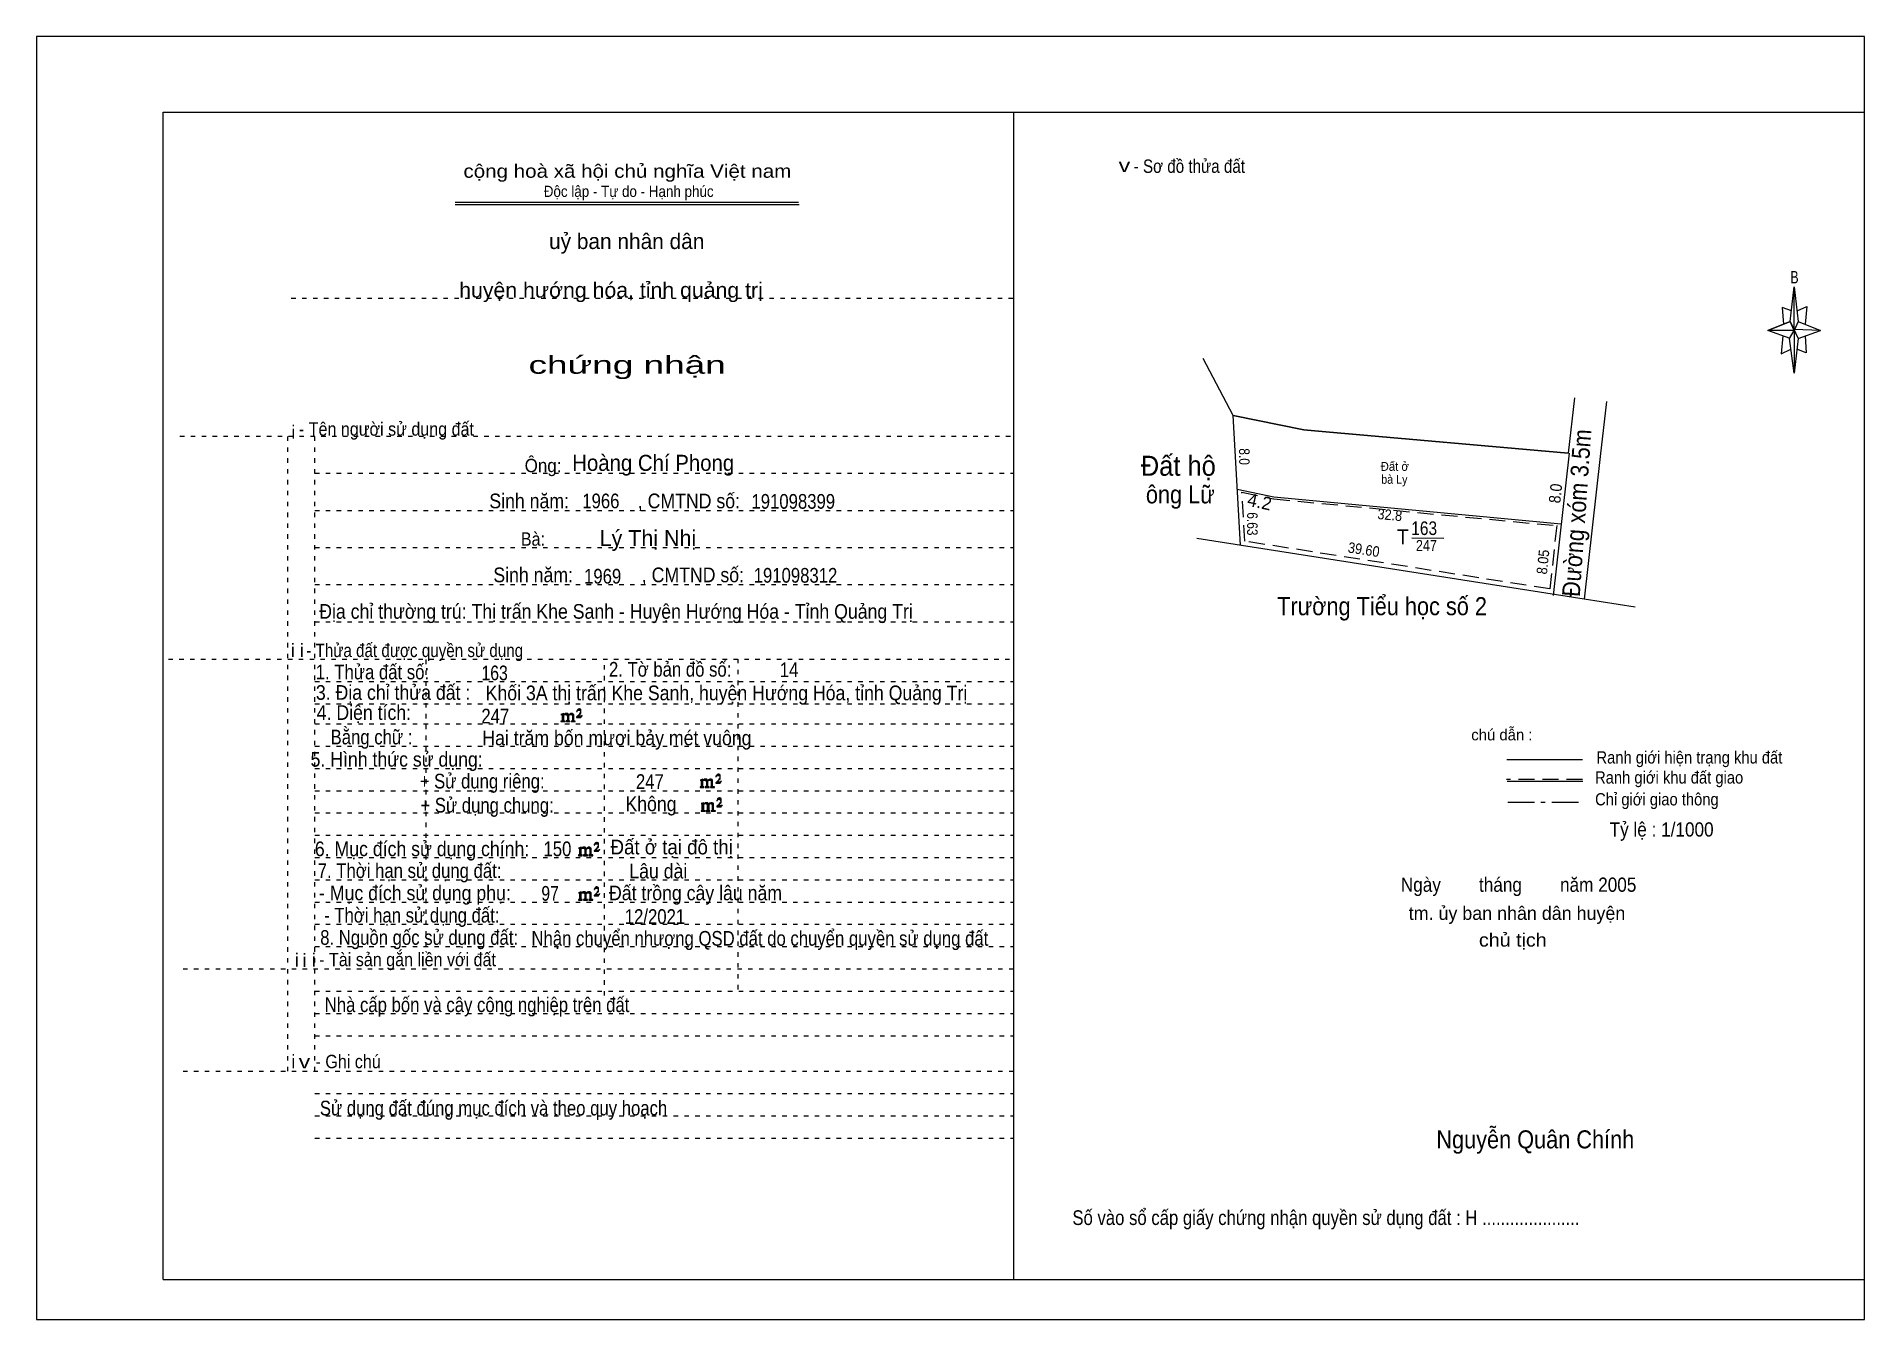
# Model space of a CAD drawing. Header units: centimetres. Extents: x -48 to 90, y -1 to 30.
# Drawn here: x -47.58 to -6.54, y -1.42 to 27.38 of the extents above; entities that cross this region are included whole.
import ezdxf
from ezdxf.enums import TextEntityAlignment as Align

# ---------------------------------------------------------------- set-up
doc = ezdxf.new("R2010")
doc.units = ezdxf.units.CM
doc.header["$LTSCALE"] = 0.12
for name, pattern in [('DOT_DASHED', [7.7, 5, -1.2, 0.3, -1.2]), ('DOTTED', [1.5, 0.3, -1.2]), ('MEDIUM_DASHED', [4.5, 3, -1.5])]:
    doc.linetypes.add(name, pattern=pattern)
for name, color, linetype, lineweight in [('1', 7, 'DOTTED', 13), ('2', 7, 'Continuous', 13), ('50', 7, 'Continuous', 13)]:
    doc.layers.add(name, color=color, linetype=linetype, lineweight=lineweight)

msp = doc.modelspace()

# ---------------------------------------------------------------- texts
at = {"layer": '1'}
for s, height, width, p in [('- Sơ đồ thửa đất ', 0.3, 0.85, (-21.65, 24.32)), ('cộng hoà xã hội chủ nghĩa Việt nam', 0.3, 1.15, (-34.315, 24.21)), ('v', 0.3, 1.3, (-23.155, 24.34)), ('Độc lập - Tự do - Hạnh phúc', 0.25, 0.9, (-34.285, 23.78)), ('chứng nhận', 0.4, 1.55, (-34.32, 19.81)), ('- Tên người sử dụng đất', 0.3, 0.9, (-39.725, 18.42)), ('- Thửa đất được quyền sử dụng', 0.3, 0.85, (-39.09, 13.45)), ('- Tài sản gắn liền với đất ', 0.3, 0.9, (-39.2, 6.51)), ('- Ghi chú', 0.3, 0.9, (-40.585, 4.22)), ('v', 0.3, 1.3, (-41.565, 4.22))]:
    msp.add_text(s, height=height, dxfattribs=dict(at, width=width)).set_placement(p, align=Align.CENTER)
for s, height, p in [('uỷ ban nhân dân', 0.35, (-34.33, 22.61)), ('i', 0.3, (-41.815, 18.35)), ('i', 0.3, (-41.825, 13.45)), ('i', 0.3, (-41.625, 13.45)), ('i', 0.3, (-41.735, 6.5)), ('i', 0.3, (-41.565, 6.49)), ('i', 0.3, (-41.355, 6.5)), ('i', 0.3, (-41.815, 4.22))]:
    msp.add_text(s, height=height, dxfattribs=at).set_placement(p, align=Align.CENTER)
at = {"layer": '2'}
for s, height, rotation, width, p in [('Đường xóm 3.5m', 0.4, 86, 0.9, (-12.801, 16.671)), ('8.0', 0.2362, 270, 0.85, (-20.58, 17.95)), ('8.0', 0.2621, 84, 0.9, (-13.347, 17.111)), ('6.63', 0.2362, 270, 0.85, (-20.4, 16.44)), ('32.8', 0.2362, 354.762, 0.9, (-17.206, 16.525)), ('39.60', 0.2361, 351.315, 0.9, (-17.798, 15.746)), ('8.05', 0.2359, 84, 0.9, (-13.641, 15.573))]:
    msp.add_text(s, height=height, rotation=rotation, dxfattribs=dict(at, width=width)).set_placement(p, align=Align.CENTER)
for s, height, width, p in [('Đất hộ', 0.45, 0.95, (-21.945, 17.52)), ('Đất ở', 0.2, 0.95, (-17.085, 17.63)), ('ông Lữ', 0.405, 0.9, (-21.9, 16.9)), ('bà Ly', 0.2, 0.9, (-17.095, 17.34)), ('163', 0.3059, 0.85, (-16.425, 16.19)), ('247', 0.2479, 0.85, (-16.375, 15.83)), ('Trường Tiểu học số 2', 0.405, 0.9, (-17.37, 14.39)), ('Nguyễn Quân Chính', 0.4049, 0.9, (-13.93, 2.42))]:
    msp.add_text(s, height=height, dxfattribs=dict(at, width=width)).set_placement(p, align=Align.CENTER)
msp.add_text('4.2', height=0.2916, rotation=348, dxfattribs=at).set_placement((-20.15, 16.795), align=Align.CENTER)
at = {"layer": '2', "width": 0.95}
msp.add_text('T', height=0.34, dxfattribs=at).set_placement((-16.77, 15.98), align=Align.RIGHT)
at = {"layer": '50'}
for s, height, width, p in [('  huyện hướng hóa, tỉnh quảng trị', 0.34, 1.05, (-34.815, 21.52)), ('B', 0.276, 0.75, (-8.11, 21.84)), ('Ông: ', 0.3, 0.95, (-36.155, 17.6)), ('Hoàng Chí Phong', 0.36, 0.95, (-33.735, 17.63)), ('Sinh năm:              , CMTND số: ', 0.33, 0.9, (-34.545, 16.79)), ('1966', 0.33, 0.85, (-34.91, 16.79)), ('191098399', 0.33, 0.85, (-30.59, 16.78)), ('Bà: ', 0.3, 0.9, (-36.385, 15.95)), ('Sinh năm:              , CMTND số: ', 0.33, 0.9, (-34.455, 15.13)), ('1969', 0.33, 0.85, (-34.87, 15.1)), ('191098312', 0.33, 0.85, (-30.54, 15.12)), ('Địa chỉ thường trú: Thị trấn Khe Sanh - Huyện Hướng Hóa - Tỉnh Quảng Trị', 0.33, 0.9, (-34.57, 14.31)), ('1. Thửa đất số:  ', 0.33, 0.85, (-39.935, 12.95)), ('163', 0.33, 0.8, (-37.295, 12.93)), ('2. Tờ bản đồ số:  ', 0.33, 0.85, (-33.25, 13.01)), ('14', 0.33, 0.85, (-30.685, 13)), ('3. Địa chỉ thửa đất : ', 0.33, 0.9, (-39.52, 12.49)), ('Khối 3A thị trấn Khe Sanh, huyện Hướng Hóa, tỉnh Quảng Trị', 0.33, 0.9, (-32.09, 12.48)), ('4. Diện tích: ', 0.33, 0.9, (-40.175, 12.04)), ('Bằng chữ :', 0.33, 0.85, (-40.06, 11.49)), ('247', 0.33, 0.85, (-37.28, 11.96)), ('Hai trăm bốn mươi bảy mét vuông', 0.33, 0.9, (-34.55, 11.47)), ('5. Hình thức sử dụng:', 0.33, 0.9, (-39.495, 10.99)), ('Ranh giới hiện trạng khu đất', 0.275, 0.9, (-10.47, 11.06)), ('+ Sử dụng riêng:', 0.33, 0.85, (-37.575, 10.5)), ('247', 0.33, 0.85, (-33.81, 10.49)), ('Ranh giới khu đất giao', 0.275, 0.9, (-10.925, 10.61)), ('+ Sử dụng chung:', 0.33, 0.85, (-37.465, 9.96)), ('Không', 0.33, 0.9, (-33.785, 9.99)), ('Chỉ giới giao thông', 0.275, 0.9, (-11.2, 10.12)), ('6. Mục đích sử dụng chính:', 0.33, 0.9, (-38.925, 8.98)), ('150', 0.33, 0.85, (-35.885, 8.98)), ('Đất ở tại đô thị', 0.33, 0.95, (-33.32, 9.02)), ('7. Thời hạn sử dụng đất:', 0.33, 0.85, (-39.205, 8.49)), ('Lâu dài', 0.33, 0.9, (-33.62, 8.48)), ('- Mục đích sử dụng phụ:', 0.33, 0.9, (-39.085, 7.99)), ('97', 0.33, 0.8, (-36.05, 7.98)), ('Đất trồng cây lâu năm', 0.33, 0.9, (-32.785, 7.99)), ('Ngày        tháng        năm 2005', 0.32, 0.9, (-14.305, 8.18)), ('- Thời hạn sử dụng đất:', 0.33, 0.85, (-39.155, 7.49)), ('12/2021', 0.33, 0.85, (-33.695, 7.46)), ('8. Nguồn gốc sử dụng đất:', 0.33, 0.85, (-38.99, 6.99)), ('Nhận chuyển nhượng QSD đất do chuyển quyền sử dụng đất', 0.33, 0.85, (-31.34, 6.97)), ('chủ tịch', 0.3, 1.1, (-14.435, 6.95)), ('Nhà cấp bốn và cây công nghiệp trên đất', 0.33, 0.85, (-37.69, 5.48)), ('Sử dụng đất đúng mục đích và theo quy hoạch', 0.33, 0.85, (-37.32, 3.16)), ('Số vào sổ cấp giấy chứng nhận quyền sử dụng đất : H .....................                   ', 0.33, 0.85, (-17.64, 0.7))]:
    msp.add_text(s, height=height, dxfattribs=dict(at, width=width)).set_placement(p, align=Align.CENTER)
for s, height, p in [(' Lý Thị Nhị', 0.36, (-33.92, 15.94)), ('chú dẫn :', 0.25, (-14.68, 11.58)), ('tm. ủy ban nhân dân huyện ', 0.3, (-14.285, 7.55))]:
    msp.add_text(s, height=height, dxfattribs=at).set_placement(p, align=Align.CENTER)
at = {"layer": '50', "width": 0.9}
msp.add_text('Tỷ lệ : 1/1000', height=0.32, dxfattribs=at).set_placement((-12.26, 9.42))

# ---------------------------------------------------------------- hatches: boundary and pattern name
at = {"layer": '50'}
for points in [[(-35.78, 12.03), (-35.78, 12.02), (-35.78, 12.01), (-35.8, 12.01), (-35.81, 12.01), (-35.81, 12), (-35.72, 12), (-35.72, 12.01), (-35.73, 12.01), (-35.74, 12.01), (-35.74, 12.02), (-35.74, 12.03), (-35.74, 12.14), (-35.74, 12.15), (-35.73, 12.16), (-35.71, 12.16), (-35.7, 12.16), (-35.69, 12.16), (-35.68, 12.15), (-35.66, 12.12), (-35.66, 12.03), (-35.68, 12.02), (-35.68, 12.01), (-35.69, 12.01), (-35.7, 12.01), (-35.7, 12), (-35.61, 12), (-35.61, 12.01), (-35.62, 12.01), (-35.63, 12.01), (-35.63, 12.02), (-35.63, 12.03), (-35.63, 12.14), (-35.61, 12.16), (-35.6, 12.16), (-35.59, 12.16), (-35.56, 12.16), (-35.56, 12.15), (-35.55, 12.14), (-35.55, 12.12), (-35.55, 12.03), (-35.55, 12.02), (-35.56, 12.01), (-35.56, 12.01), (-35.58, 12.01), (-35.58, 12), (-35.49, 12), (-35.49, 12.01), (-35.5, 12.01), (-35.51, 12.01), (-35.52, 12.02), (-35.52, 12.03), (-35.52, 12.1), (-35.52, 12.15), (-35.52, 12.16), (-35.53, 12.17), (-35.55, 12.18), (-35.58, 12.18), (-35.59, 12.18), (-35.61, 12.17), (-35.64, 12.15), (-35.64, 12.16), (-35.65, 12.18), (-35.66, 12.18), (-35.68, 12.18), (-35.7, 12.18), (-35.71, 12.18), (-35.73, 12.16), (-35.74, 12.16), (-35.74, 12.15), (-35.74, 12.15), (-35.74, 12.16), (-35.74, 12.18), (-35.81, 12.16), (-35.81, 12.16), (-35.8, 12.16), (-35.78, 12.15), (-35.78, 12.14), (-35.78, 12.13)], [(-35.36, 12.09), (-35.33, 12.14), (-35.33, 12.14), (-35.34, 12.12), (-35.36, 12.12), (-35.37, 12.12), (-35.42, 12.12), (-35.39, 12.16), (-35.38, 12.17), (-35.36, 12.18), (-35.36, 12.2), (-35.36, 12.22), (-35.36, 12.24), (-35.36, 12.25), (-35.36, 12.27), (-35.37, 12.28), (-35.38, 12.28), (-35.39, 12.29), (-35.4, 12.29), (-35.42, 12.28), (-35.42, 12.28), (-35.43, 12.27), (-35.44, 12.25), (-35.46, 12.23), (-35.44, 12.23), (-35.44, 12.25), (-35.43, 12.25), (-35.42, 12.26), (-35.4, 12.26), (-35.39, 12.26), (-35.38, 12.25), (-35.37, 12.25), (-35.37, 12.22), (-35.37, 12.2), (-35.39, 12.18), (-35.39, 12.16), (-35.4, 12.15), (-35.46, 12.1), (-35.46, 12.09)], [(-32.66, 10.56), (-32.66, 10.55), (-32.66, 10.54), (-32.67, 10.54), (-32.68, 10.54), (-32.68, 10.52), (-32.6, 10.52), (-32.6, 10.54), (-32.61, 10.54), (-32.62, 10.54), (-32.62, 10.55), (-32.62, 10.56), (-32.62, 10.67), (-32.62, 10.68), (-32.61, 10.69), (-32.58, 10.69), (-32.57, 10.69), (-32.56, 10.69), (-32.55, 10.68), (-32.54, 10.64), (-32.54, 10.56), (-32.55, 10.55), (-32.55, 10.54), (-32.56, 10.54), (-32.57, 10.54), (-32.57, 10.52), (-32.48, 10.52), (-32.48, 10.54), (-32.5, 10.54), (-32.51, 10.54), (-32.51, 10.55), (-32.51, 10.56), (-32.51, 10.67), (-32.48, 10.69), (-32.47, 10.69), (-32.46, 10.69), (-32.44, 10.69), (-32.44, 10.68), (-32.43, 10.67), (-32.43, 10.64), (-32.43, 10.56), (-32.43, 10.55), (-32.44, 10.54), (-32.44, 10.54), (-32.45, 10.54), (-32.45, 10.52), (-32.36, 10.52), (-32.36, 10.54), (-32.38, 10.54), (-32.39, 10.54), (-32.4, 10.55), (-32.4, 10.56), (-32.4, 10.63), (-32.4, 10.68), (-32.4, 10.69), (-32.41, 10.7), (-32.43, 10.71), (-32.45, 10.71), (-32.46, 10.71), (-32.48, 10.7), (-32.52, 10.68), (-32.52, 10.69), (-32.53, 10.71), (-32.54, 10.71), (-32.55, 10.71), (-32.57, 10.71), (-32.58, 10.71), (-32.61, 10.69), (-32.62, 10.69), (-32.62, 10.68), (-32.62, 10.68), (-32.62, 10.69), (-32.62, 10.71), (-32.68, 10.69), (-32.68, 10.69), (-32.67, 10.69), (-32.66, 10.68), (-32.66, 10.67), (-32.66, 10.66)], [(-32.23, 10.62), (-32.21, 10.67), (-32.21, 10.67), (-32.22, 10.64), (-32.23, 10.64), (-32.24, 10.64), (-32.3, 10.64), (-32.26, 10.69), (-32.25, 10.7), (-32.23, 10.71), (-32.23, 10.73), (-32.23, 10.74), (-32.23, 10.77), (-32.23, 10.78), (-32.23, 10.8), (-32.24, 10.81), (-32.25, 10.81), (-32.26, 10.82), (-32.28, 10.82), (-32.3, 10.81), (-32.3, 10.81), (-32.31, 10.8), (-32.32, 10.78), (-32.33, 10.76), (-32.32, 10.76), (-32.32, 10.78), (-32.31, 10.78), (-32.3, 10.79), (-32.28, 10.79), (-32.26, 10.79), (-32.25, 10.78), (-32.24, 10.78), (-32.24, 10.74), (-32.24, 10.73), (-32.26, 10.71), (-32.26, 10.69), (-32.28, 10.68), (-32.33, 10.63), (-32.33, 10.62)], [(-32.21, 10.09), (-32.19, 10.13), (-32.19, 10.13), (-32.2, 10.11), (-32.21, 10.11), (-32.22, 10.11), (-32.28, 10.11), (-32.24, 10.16), (-32.23, 10.17), (-32.21, 10.18), (-32.21, 10.2), (-32.21, 10.21), (-32.21, 10.23), (-32.21, 10.24), (-32.21, 10.27), (-32.22, 10.28), (-32.23, 10.28), (-32.24, 10.29), (-32.25, 10.29), (-32.28, 10.28), (-32.28, 10.28), (-32.29, 10.27), (-32.3, 10.24), (-32.31, 10.22), (-32.3, 10.22), (-32.3, 10.24), (-32.29, 10.24), (-32.28, 10.26), (-32.25, 10.26), (-32.24, 10.26), (-32.23, 10.24), (-32.22, 10.24), (-32.22, 10.21), (-32.22, 10.2), (-32.24, 10.18), (-32.24, 10.16), (-32.25, 10.14), (-32.31, 10.1), (-32.31, 10.09)], [(-32.64, 10.02), (-32.64, 10.01), (-32.64, 10), (-32.65, 10), (-32.66, 10), (-32.66, 9.99), (-32.57, 9.99), (-32.57, 10), (-32.58, 10), (-32.6, 10), (-32.6, 10.01), (-32.6, 10.02), (-32.6, 10.13), (-32.6, 10.14), (-32.58, 10.16), (-32.56, 10.16), (-32.55, 10.16), (-32.54, 10.16), (-32.53, 10.14), (-32.52, 10.11), (-32.52, 10.02), (-32.53, 10.01), (-32.53, 10), (-32.54, 10), (-32.55, 10), (-32.55, 9.99), (-32.46, 9.99), (-32.46, 10), (-32.47, 10), (-32.48, 10), (-32.48, 10.01), (-32.48, 10.02), (-32.48, 10.13), (-32.46, 10.16), (-32.45, 10.16), (-32.44, 10.16), (-32.42, 10.16), (-32.42, 10.14), (-32.41, 10.13), (-32.41, 10.11), (-32.41, 10.02), (-32.41, 10.01), (-32.42, 10), (-32.42, 10), (-32.43, 10), (-32.43, 9.99), (-32.34, 9.99), (-32.34, 10), (-32.35, 10), (-32.36, 10), (-32.38, 10.01), (-32.38, 10.02), (-32.38, 10.1), (-32.38, 10.14), (-32.38, 10.16), (-32.39, 10.17), (-32.41, 10.18), (-32.43, 10.18), (-32.44, 10.18), (-32.46, 10.17), (-32.5, 10.14), (-32.5, 10.16), (-32.51, 10.18), (-32.52, 10.18), (-32.53, 10.18), (-32.55, 10.18), (-32.56, 10.18), (-32.58, 10.16), (-32.6, 10.16), (-32.6, 10.14), (-32.6, 10.14), (-32.6, 10.16), (-32.6, 10.18), (-32.66, 10.16), (-32.66, 10.16), (-32.65, 10.16), (-32.64, 10.14), (-32.64, 10.13), (-32.64, 10.12)], [(-35.39, 9.03), (-35.39, 9.02), (-35.39, 9.01), (-35.4, 9.01), (-35.41, 9.01), (-35.41, 8.99), (-35.33, 8.99), (-35.33, 9.01), (-35.34, 9.01), (-35.35, 9.01), (-35.35, 9.02), (-35.35, 9.03), (-35.35, 9.14), (-35.35, 9.15), (-35.34, 9.16), (-35.31, 9.16), (-35.3, 9.16), (-35.29, 9.16), (-35.28, 9.15), (-35.27, 9.11), (-35.27, 9.03), (-35.28, 9.02), (-35.28, 9.01), (-35.29, 9.01), (-35.3, 9.01), (-35.3, 8.99), (-35.21, 8.99), (-35.21, 9.01), (-35.23, 9.01), (-35.24, 9.01), (-35.24, 9.02), (-35.24, 9.03), (-35.24, 9.14), (-35.21, 9.16), (-35.2, 9.16), (-35.19, 9.16), (-35.17, 9.16), (-35.17, 9.15), (-35.16, 9.14), (-35.16, 9.11), (-35.16, 9.03), (-35.16, 9.02), (-35.17, 9.01), (-35.17, 9.01), (-35.18, 9.01), (-35.18, 8.99), (-35.09, 8.99), (-35.09, 9.01), (-35.11, 9.01), (-35.12, 9.01), (-35.13, 9.02), (-35.13, 9.03), (-35.13, 9.1), (-35.13, 9.15), (-35.13, 9.16), (-35.14, 9.17), (-35.16, 9.18), (-35.18, 9.18), (-35.19, 9.18), (-35.21, 9.17), (-35.25, 9.15), (-35.25, 9.16), (-35.26, 9.18), (-35.27, 9.18), (-35.28, 9.18), (-35.3, 9.18), (-35.31, 9.18), (-35.34, 9.16), (-35.35, 9.16), (-35.35, 9.15), (-35.35, 9.15), (-35.35, 9.16), (-35.35, 9.18), (-35.41, 9.16), (-35.41, 9.16), (-35.4, 9.16), (-35.39, 9.15), (-35.39, 9.14), (-35.39, 9.13)], [(-34.96, 9.09), (-34.94, 9.14), (-34.94, 9.14), (-34.95, 9.11), (-34.96, 9.11), (-34.97, 9.11), (-35.03, 9.11), (-34.99, 9.16), (-34.98, 9.17), (-34.96, 9.18), (-34.96, 9.2), (-34.96, 9.21), (-34.96, 9.24), (-34.96, 9.25), (-34.96, 9.27), (-34.97, 9.28), (-34.98, 9.28), (-34.99, 9.29), (-35.01, 9.29), (-35.03, 9.28), (-35.03, 9.28), (-35.04, 9.27), (-35.05, 9.25), (-35.06, 9.23), (-35.05, 9.23), (-35.05, 9.25), (-35.04, 9.25), (-35.03, 9.26), (-35.01, 9.26), (-34.99, 9.26), (-34.98, 9.25), (-34.97, 9.25), (-34.97, 9.21), (-34.97, 9.2), (-34.99, 9.18), (-34.99, 9.16), (-35.01, 9.15), (-35.06, 9.1), (-35.06, 9.09)], [(-34.96, 8.09), (-34.94, 8.14), (-34.94, 8.14), (-34.95, 8.11), (-34.96, 8.11), (-34.97, 8.11), (-35.03, 8.11), (-34.99, 8.16), (-34.98, 8.17), (-34.96, 8.18), (-34.96, 8.2), (-34.96, 8.21), (-34.96, 8.24), (-34.96, 8.25), (-34.96, 8.27), (-34.97, 8.28), (-34.98, 8.28), (-34.99, 8.29), (-35.01, 8.29), (-35.03, 8.28), (-35.03, 8.28), (-35.04, 8.27), (-35.05, 8.25), (-35.06, 8.23), (-35.05, 8.23), (-35.05, 8.25), (-35.04, 8.25), (-35.03, 8.26), (-35.01, 8.26), (-34.99, 8.26), (-34.98, 8.25), (-34.97, 8.25), (-34.97, 8.21), (-34.97, 8.2), (-34.99, 8.18), (-34.99, 8.16), (-35.01, 8.15), (-35.06, 8.1), (-35.06, 8.09)], [(-35.39, 8.03), (-35.39, 8.02), (-35.39, 8.01), (-35.4, 8.01), (-35.41, 8.01), (-35.41, 7.99), (-35.33, 7.99), (-35.33, 8.01), (-35.34, 8.01), (-35.35, 8.01), (-35.35, 8.02), (-35.35, 8.03), (-35.35, 8.14), (-35.35, 8.15), (-35.34, 8.16), (-35.31, 8.16), (-35.3, 8.16), (-35.29, 8.16), (-35.28, 8.15), (-35.27, 8.11), (-35.27, 8.03), (-35.28, 8.02), (-35.28, 8.01), (-35.29, 8.01), (-35.3, 8.01), (-35.3, 7.99), (-35.21, 7.99), (-35.21, 8.01), (-35.23, 8.01), (-35.24, 8.01), (-35.24, 8.02), (-35.24, 8.03), (-35.24, 8.14), (-35.21, 8.16), (-35.2, 8.16), (-35.19, 8.16), (-35.17, 8.16), (-35.17, 8.15), (-35.16, 8.14), (-35.16, 8.11), (-35.16, 8.03), (-35.16, 8.02), (-35.17, 8.01), (-35.17, 8.01), (-35.18, 8.01), (-35.18, 7.99), (-35.09, 7.99), (-35.09, 8.01), (-35.11, 8.01), (-35.12, 8.01), (-35.13, 8.02), (-35.13, 8.03), (-35.13, 8.1), (-35.13, 8.15), (-35.13, 8.16), (-35.14, 8.17), (-35.16, 8.18), (-35.18, 8.18), (-35.19, 8.18), (-35.21, 8.17), (-35.25, 8.15), (-35.25, 8.16), (-35.26, 8.18), (-35.27, 8.18), (-35.28, 8.18), (-35.3, 8.18), (-35.31, 8.18), (-35.34, 8.16), (-35.35, 8.16), (-35.35, 8.15), (-35.35, 8.15), (-35.35, 8.16), (-35.35, 8.18), (-35.41, 8.16), (-35.41, 8.16), (-35.4, 8.16), (-35.39, 8.15), (-35.39, 8.14), (-35.39, 8.13)]]:
    msp.add_hatch(color=256, dxfattribs=at).paths.add_polyline_path(points)

# ---------------------------------------------------------------- linework, layer by layer
at = {"layer": '1', "linetype": 'Continuous'}
for p, q in [((-44.74, -0.52), (-44.74, 25.68)), ((-44.74, 25.68), (-6.54, 25.68)), ((-25.64, -0.52), (-25.64, 25.68)), ((-6.54, -0.52), (-6.54, 25.68)), ((-38.18, 23.66), (-30.47, 23.66)), ((-38.18, 23.61), (-30.46, 23.61)), ((-44.74, -0.52), (-6.54, -0.52))]:
    msp.add_line(p, q, dxfattribs=at)
at = {"layer": '1'}
for p, q in [((-41.86, 21.51), (-25.64, 21.51)), ((-44.36, 18.41), (-25.64, 18.41)), ((-41.94, 4.15), (-41.94, 18.41)), ((-41.33, 4.15), (-41.33, 18.41)), ((-41.33, 17.58), (-25.64, 17.58)), ((-41.33, 16.74), (-25.64, 16.74)), ((-41.33, 15.91), (-25.64, 15.91)), ((-41.33, 15.08), (-25.64, 15.08)), ((-41.33, 14.24), (-25.64, 14.24)), ((-44.62, 13.4), (-25.64, 13.4)), ((-38.83, 6.95), (-38.83, 13.4)), ((-34.83, 5.85), (-34.83, 13.4)), ((-31.83, 5.99), (-31.83, 13.4)), ((-41.33, 12.9), (-25.64, 12.9)), ((-41.33, 12.4), (-25.64, 12.4)), ((-41.33, 11.95), (-25.64, 11.95)), ((-41.33, 11.45), (-25.64, 11.45)), ((-41.33, 10.95), (-25.64, 10.95)), ((-41.33, 10.45), (-25.64, 10.45)), ((-41.33, 9.95), (-25.64, 9.95)), ((-41.33, 9.45), (-25.64, 9.45)), ((-41.33, 8.95), (-25.64, 8.95)), ((-41.33, 8.45), (-25.64, 8.45)), ((-41.33, 7.95), (-25.64, 7.95)), ((-41.33, 7.45), (-25.64, 7.45)), ((-41.33, 6.95), (-25.64, 6.95)), ((-44.29, 6.45), (-25.64, 6.45)), ((-41.33, 5.95), (-25.64, 5.95)), ((-41.33, 5.45), (-25.64, 5.45)), ((-41.33, 4.95), (-25.64, 4.95)), ((-44.29, 4.15), (-25.64, 4.15)), ((-41.33, 3.65), (-25.64, 3.65)), ((-41.33, 3.15), (-25.64, 3.15)), ((-41.33, 2.65), (-25.64, 2.65))]:
    msp.add_line(p, q, dxfattribs=at)
at = {"layer": '1', "linetype": 'Continuous'}
msp.add_lwpolyline([(-47.58, -1.42), (-6.54, -1.42), (-6.54, 27.38), (-47.58, 27.38)], close=True, dxfattribs=at)
at = {"layer": '2'}
for p, q in [((-20.71, 18.87), (-21.39, 20.15)), ((-13.05, 19.27), (-13.19, 18.03)), ((-12.33, 19.19), (-12.47, 17.95)), ((-20.55, 15.96), (-20.71, 18.87)), ((-13.17, 18.03), (-13.53, 14.83)), ((-12.47, 17.95), (-12.83, 14.75)), ((-12.47, 17.95), (-12.83, 14.75)), ((-12.83, 14.75), (-21.53, 16.11)), ((-16.7, 16.13), (-15.98, 16.12)), ((-11.69, 14.57), (-12.83, 14.75))]:
    msp.add_line(p, q, dxfattribs=at)
at = {"layer": '2', "linetype": 'MEDIUM_DASHED'}
for p, q in [((-20.45, 16.05), (-20.52, 17.15)), ((-20.52, 17.15), (-19.81, 17)), ((-19.8, 17), (-13.45, 16.4)), ((-13.6, 14.98), (-20.45, 16.05)), ((-13.45, 16.4), (-13.6, 14.98))]:
    msp.add_line(p, q, dxfattribs=at)
at = {"layer": '2'}
msp.add_lwpolyline([(-13.19, 18.03), (-18.63, 18.51), (-19.13, 18.55), (-20.71, 18.87), (-19.13, 18.55), (-18.63, 18.51)], close=True, dxfattribs=at)
msp.add_lwpolyline([(-20.62, 17.22), (-19.8, 17.05), (-13.35, 16.44)], dxfattribs=at)
at = {"layer": '50', "lineweight": 25}
for p, q in [((-8.21, 20.98), (-8.12, 21.76)), ((-8.03, 20.98), (-7.53, 20.78)), ((-8.21, 20.6), (-8.71, 20.78)), ((-8.03, 20.6), (-8.12, 19.82)), ((-7.87, 20.66), (-7.85, 20.28)), ((-7.85, 20.28), (-8.06, 20.36))]:
    msp.add_line(p, q, dxfattribs=at)
at = {"layer": '50'}
for p, q in [((-12.87, 11.14), (-14.57, 11.14)), ((-12.86, 10.66), (-14.56, 10.66))]:
    msp.add_line(p, q, dxfattribs=at)
at = {"layer": '50', "linetype": 'MEDIUM_DASHED'}
msp.add_line((-12.87, 10.7), (-14.58, 10.7), dxfattribs=at)
at = {"layer": '50', "linetype": 'DOT_DASHED'}
msp.add_line((-14.55, 10.19), (-12.84, 10.19), dxfattribs=at)
at = {"layer": '50', "lineweight": 25}
for points in [[(-8.12, 21.76), (-8.03, 20.98), (-8.12, 20.78)], [(-8.12, 20.78), (-8.71, 20.78), (-8.21, 20.98), (-8.03, 20.6), (-7.53, 20.78), (-8.12, 20.8)], [(-8.12, 20.78), (-8.12, 19.82), (-8.22, 20.6)]]:
    msp.add_lwpolyline(points, close=True, dxfattribs=at)
for points in [[(-8.12, 20.78), (-8.21, 20.98), (-8.71, 20.78)], [(-8.18, 21.22), (-8.39, 21.3), (-8.36, 20.92)], [(-8.05, 21.22), (-7.83, 21.32), (-7.87, 20.92)], [(-8.37, 20.66), (-8.41, 20.26), (-8.19, 20.36)], [(-8.12, 20.78), (-8.03, 20.6), (-7.53, 20.78)]]:
    msp.add_lwpolyline(points, dxfattribs=at)
at = {"layer": '50'}
for points in [[(-35.78, 12.03), (-35.78, 12.02), (-35.78, 12.01), (-35.8, 12.01), (-35.81, 12.01), (-35.81, 12), (-35.72, 12), (-35.72, 12.01), (-35.73, 12.01), (-35.74, 12.01), (-35.74, 12.02), (-35.74, 12.03), (-35.74, 12.14), (-35.74, 12.15), (-35.73, 12.16), (-35.71, 12.16), (-35.7, 12.16), (-35.69, 12.16), (-35.68, 12.15), (-35.66, 12.12), (-35.66, 12.03), (-35.68, 12.02), (-35.68, 12.01), (-35.69, 12.01), (-35.7, 12.01), (-35.7, 12), (-35.61, 12), (-35.61, 12.01), (-35.62, 12.01), (-35.63, 12.01), (-35.63, 12.02), (-35.63, 12.03), (-35.63, 12.14), (-35.61, 12.16), (-35.6, 12.16), (-35.59, 12.16), (-35.56, 12.16), (-35.56, 12.15), (-35.55, 12.14), (-35.55, 12.12), (-35.55, 12.03), (-35.55, 12.02), (-35.56, 12.01), (-35.56, 12.01), (-35.58, 12.01), (-35.58, 12), (-35.49, 12), (-35.49, 12.01), (-35.5, 12.01), (-35.51, 12.01), (-35.52, 12.02), (-35.52, 12.03), (-35.52, 12.1), (-35.52, 12.15), (-35.52, 12.16), (-35.53, 12.17), (-35.55, 12.18), (-35.58, 12.18), (-35.59, 12.18), (-35.61, 12.17), (-35.64, 12.15), (-35.64, 12.16), (-35.65, 12.18), (-35.66, 12.18), (-35.68, 12.18), (-35.7, 12.18), (-35.71, 12.18), (-35.73, 12.16), (-35.74, 12.16), (-35.74, 12.15), (-35.74, 12.15), (-35.74, 12.16), (-35.74, 12.18), (-35.81, 12.16), (-35.81, 12.16), (-35.8, 12.16), (-35.78, 12.15), (-35.78, 12.14), (-35.78, 12.13)], [(-35.36, 12.09), (-35.33, 12.14), (-35.33, 12.14), (-35.34, 12.12), (-35.36, 12.12), (-35.37, 12.12), (-35.42, 12.12), (-35.39, 12.16), (-35.38, 12.17), (-35.36, 12.18), (-35.36, 12.2), (-35.36, 12.22), (-35.36, 12.24), (-35.36, 12.25), (-35.36, 12.27), (-35.37, 12.28), (-35.38, 12.28), (-35.39, 12.29), (-35.4, 12.29), (-35.42, 12.28), (-35.42, 12.28), (-35.43, 12.27), (-35.44, 12.25), (-35.46, 12.23), (-35.44, 12.23), (-35.44, 12.25), (-35.43, 12.25), (-35.42, 12.26), (-35.4, 12.26), (-35.39, 12.26), (-35.38, 12.25), (-35.37, 12.25), (-35.37, 12.22), (-35.37, 12.2), (-35.39, 12.18), (-35.39, 12.16), (-35.4, 12.15), (-35.46, 12.1), (-35.46, 12.09)], [(-32.66, 10.56), (-32.66, 10.55), (-32.66, 10.54), (-32.67, 10.54), (-32.68, 10.54), (-32.68, 10.52), (-32.6, 10.52), (-32.6, 10.54), (-32.61, 10.54), (-32.62, 10.54), (-32.62, 10.55), (-32.62, 10.56), (-32.62, 10.67), (-32.62, 10.68), (-32.61, 10.69), (-32.58, 10.69), (-32.57, 10.69), (-32.56, 10.69), (-32.55, 10.68), (-32.54, 10.64), (-32.54, 10.56), (-32.55, 10.55), (-32.55, 10.54), (-32.56, 10.54), (-32.57, 10.54), (-32.57, 10.52), (-32.48, 10.52), (-32.48, 10.54), (-32.5, 10.54), (-32.51, 10.54), (-32.51, 10.55), (-32.51, 10.56), (-32.51, 10.67), (-32.48, 10.69), (-32.47, 10.69), (-32.46, 10.69), (-32.44, 10.69), (-32.44, 10.68), (-32.43, 10.67), (-32.43, 10.64), (-32.43, 10.56), (-32.43, 10.55), (-32.44, 10.54), (-32.44, 10.54), (-32.45, 10.54), (-32.45, 10.52), (-32.36, 10.52), (-32.36, 10.54), (-32.38, 10.54), (-32.39, 10.54), (-32.4, 10.55), (-32.4, 10.56), (-32.4, 10.63), (-32.4, 10.68), (-32.4, 10.69), (-32.41, 10.7), (-32.43, 10.71), (-32.45, 10.71), (-32.46, 10.71), (-32.48, 10.7), (-32.52, 10.68), (-32.52, 10.69), (-32.53, 10.71), (-32.54, 10.71), (-32.55, 10.71), (-32.57, 10.71), (-32.58, 10.71), (-32.61, 10.69), (-32.62, 10.69), (-32.62, 10.68), (-32.62, 10.68), (-32.62, 10.69), (-32.62, 10.71), (-32.68, 10.69), (-32.68, 10.69), (-32.67, 10.69), (-32.66, 10.68), (-32.66, 10.67), (-32.66, 10.66)], [(-32.23, 10.62), (-32.21, 10.67), (-32.21, 10.67), (-32.22, 10.64), (-32.23, 10.64), (-32.24, 10.64), (-32.3, 10.64), (-32.26, 10.69), (-32.25, 10.7), (-32.23, 10.71), (-32.23, 10.73), (-32.23, 10.74), (-32.23, 10.77), (-32.23, 10.78), (-32.23, 10.8), (-32.24, 10.81), (-32.25, 10.81), (-32.26, 10.82), (-32.28, 10.82), (-32.3, 10.81), (-32.3, 10.81), (-32.31, 10.8), (-32.32, 10.78), (-32.33, 10.76), (-32.32, 10.76), (-32.32, 10.78), (-32.31, 10.78), (-32.3, 10.79), (-32.28, 10.79), (-32.26, 10.79), (-32.25, 10.78), (-32.24, 10.78), (-32.24, 10.74), (-32.24, 10.73), (-32.26, 10.71), (-32.26, 10.69), (-32.28, 10.68), (-32.33, 10.63), (-32.33, 10.62)], [(-32.21, 10.09), (-32.19, 10.13), (-32.19, 10.13), (-32.2, 10.11), (-32.21, 10.11), (-32.22, 10.11), (-32.28, 10.11), (-32.24, 10.16), (-32.23, 10.17), (-32.21, 10.18), (-32.21, 10.2), (-32.21, 10.21), (-32.21, 10.23), (-32.21, 10.24), (-32.21, 10.27), (-32.22, 10.28), (-32.23, 10.28), (-32.24, 10.29), (-32.25, 10.29), (-32.28, 10.28), (-32.28, 10.28), (-32.29, 10.27), (-32.3, 10.24), (-32.31, 10.22), (-32.3, 10.22), (-32.3, 10.24), (-32.29, 10.24), (-32.28, 10.26), (-32.25, 10.26), (-32.24, 10.26), (-32.23, 10.24), (-32.22, 10.24), (-32.22, 10.21), (-32.22, 10.2), (-32.24, 10.18), (-32.24, 10.16), (-32.25, 10.14), (-32.31, 10.1), (-32.31, 10.09)], [(-32.64, 10.02), (-32.64, 10.01), (-32.64, 10), (-32.65, 10), (-32.66, 10), (-32.66, 9.99), (-32.57, 9.99), (-32.57, 10), (-32.58, 10), (-32.6, 10), (-32.6, 10.01), (-32.6, 10.02), (-32.6, 10.13), (-32.6, 10.14), (-32.58, 10.16), (-32.56, 10.16), (-32.55, 10.16), (-32.54, 10.16), (-32.53, 10.14), (-32.52, 10.11), (-32.52, 10.02), (-32.53, 10.01), (-32.53, 10), (-32.54, 10), (-32.55, 10), (-32.55, 9.99), (-32.46, 9.99), (-32.46, 10), (-32.47, 10), (-32.48, 10), (-32.48, 10.01), (-32.48, 10.02), (-32.48, 10.13), (-32.46, 10.16), (-32.45, 10.16), (-32.44, 10.16), (-32.42, 10.16), (-32.42, 10.14), (-32.41, 10.13), (-32.41, 10.11), (-32.41, 10.02), (-32.41, 10.01), (-32.42, 10), (-32.42, 10), (-32.43, 10), (-32.43, 9.99), (-32.34, 9.99), (-32.34, 10), (-32.35, 10), (-32.36, 10), (-32.38, 10.01), (-32.38, 10.02), (-32.38, 10.1), (-32.38, 10.14), (-32.38, 10.16), (-32.39, 10.17), (-32.41, 10.18), (-32.43, 10.18), (-32.44, 10.18), (-32.46, 10.17), (-32.5, 10.14), (-32.5, 10.16), (-32.51, 10.18), (-32.52, 10.18), (-32.53, 10.18), (-32.55, 10.18), (-32.56, 10.18), (-32.58, 10.16), (-32.6, 10.16), (-32.6, 10.14), (-32.6, 10.14), (-32.6, 10.16), (-32.6, 10.18), (-32.66, 10.16), (-32.66, 10.16), (-32.65, 10.16), (-32.64, 10.14), (-32.64, 10.13), (-32.64, 10.12)], [(-35.39, 9.03), (-35.39, 9.02), (-35.39, 9.01), (-35.4, 9.01), (-35.41, 9.01), (-35.41, 8.99), (-35.33, 8.99), (-35.33, 9.01), (-35.34, 9.01), (-35.35, 9.01), (-35.35, 9.02), (-35.35, 9.03), (-35.35, 9.14), (-35.35, 9.15), (-35.34, 9.16), (-35.31, 9.16), (-35.3, 9.16), (-35.29, 9.16), (-35.28, 9.15), (-35.27, 9.11), (-35.27, 9.03), (-35.28, 9.02), (-35.28, 9.01), (-35.29, 9.01), (-35.3, 9.01), (-35.3, 8.99), (-35.21, 8.99), (-35.21, 9.01), (-35.23, 9.01), (-35.24, 9.01), (-35.24, 9.02), (-35.24, 9.03), (-35.24, 9.14), (-35.21, 9.16), (-35.2, 9.16), (-35.19, 9.16), (-35.17, 9.16), (-35.17, 9.15), (-35.16, 9.14), (-35.16, 9.11), (-35.16, 9.03), (-35.16, 9.02), (-35.17, 9.01), (-35.17, 9.01), (-35.18, 9.01), (-35.18, 8.99), (-35.09, 8.99), (-35.09, 9.01), (-35.11, 9.01), (-35.12, 9.01), (-35.13, 9.02), (-35.13, 9.03), (-35.13, 9.1), (-35.13, 9.15), (-35.13, 9.16), (-35.14, 9.17), (-35.16, 9.18), (-35.18, 9.18), (-35.19, 9.18), (-35.21, 9.17), (-35.25, 9.15), (-35.25, 9.16), (-35.26, 9.18), (-35.27, 9.18), (-35.28, 9.18), (-35.3, 9.18), (-35.31, 9.18), (-35.34, 9.16), (-35.35, 9.16), (-35.35, 9.15), (-35.35, 9.15), (-35.35, 9.16), (-35.35, 9.18), (-35.41, 9.16), (-35.41, 9.16), (-35.4, 9.16), (-35.39, 9.15), (-35.39, 9.14), (-35.39, 9.13)], [(-34.96, 9.09), (-34.94, 9.14), (-34.94, 9.14), (-34.95, 9.11), (-34.96, 9.11), (-34.97, 9.11), (-35.03, 9.11), (-34.99, 9.16), (-34.98, 9.17), (-34.96, 9.18), (-34.96, 9.2), (-34.96, 9.21), (-34.96, 9.24), (-34.96, 9.25), (-34.96, 9.27), (-34.97, 9.28), (-34.98, 9.28), (-34.99, 9.29), (-35.01, 9.29), (-35.03, 9.28), (-35.03, 9.28), (-35.04, 9.27), (-35.05, 9.25), (-35.06, 9.23), (-35.05, 9.23), (-35.05, 9.25), (-35.04, 9.25), (-35.03, 9.26), (-35.01, 9.26), (-34.99, 9.26), (-34.98, 9.25), (-34.97, 9.25), (-34.97, 9.21), (-34.97, 9.2), (-34.99, 9.18), (-34.99, 9.16), (-35.01, 9.15), (-35.06, 9.1), (-35.06, 9.09)], [(-34.96, 8.09), (-34.94, 8.14), (-34.94, 8.14), (-34.95, 8.11), (-34.96, 8.11), (-34.97, 8.11), (-35.03, 8.11), (-34.99, 8.16), (-34.98, 8.17), (-34.96, 8.18), (-34.96, 8.2), (-34.96, 8.21), (-34.96, 8.24), (-34.96, 8.25), (-34.96, 8.27), (-34.97, 8.28), (-34.98, 8.28), (-34.99, 8.29), (-35.01, 8.29), (-35.03, 8.28), (-35.03, 8.28), (-35.04, 8.27), (-35.05, 8.25), (-35.06, 8.23), (-35.05, 8.23), (-35.05, 8.25), (-35.04, 8.25), (-35.03, 8.26), (-35.01, 8.26), (-34.99, 8.26), (-34.98, 8.25), (-34.97, 8.25), (-34.97, 8.21), (-34.97, 8.2), (-34.99, 8.18), (-34.99, 8.16), (-35.01, 8.15), (-35.06, 8.1), (-35.06, 8.09)], [(-35.39, 8.03), (-35.39, 8.02), (-35.39, 8.01), (-35.4, 8.01), (-35.41, 8.01), (-35.41, 7.99), (-35.33, 7.99), (-35.33, 8.01), (-35.34, 8.01), (-35.35, 8.01), (-35.35, 8.02), (-35.35, 8.03), (-35.35, 8.14), (-35.35, 8.15), (-35.34, 8.16), (-35.31, 8.16), (-35.3, 8.16), (-35.29, 8.16), (-35.28, 8.15), (-35.27, 8.11), (-35.27, 8.03), (-35.28, 8.02), (-35.28, 8.01), (-35.29, 8.01), (-35.3, 8.01), (-35.3, 7.99), (-35.21, 7.99), (-35.21, 8.01), (-35.23, 8.01), (-35.24, 8.01), (-35.24, 8.02), (-35.24, 8.03), (-35.24, 8.14), (-35.21, 8.16), (-35.2, 8.16), (-35.19, 8.16), (-35.17, 8.16), (-35.17, 8.15), (-35.16, 8.14), (-35.16, 8.11), (-35.16, 8.03), (-35.16, 8.02), (-35.17, 8.01), (-35.17, 8.01), (-35.18, 8.01), (-35.18, 7.99), (-35.09, 7.99), (-35.09, 8.01), (-35.11, 8.01), (-35.12, 8.01), (-35.13, 8.02), (-35.13, 8.03), (-35.13, 8.1), (-35.13, 8.15), (-35.13, 8.16), (-35.14, 8.17), (-35.16, 8.18), (-35.18, 8.18), (-35.19, 8.18), (-35.21, 8.17), (-35.25, 8.15), (-35.25, 8.16), (-35.26, 8.18), (-35.27, 8.18), (-35.28, 8.18), (-35.3, 8.18), (-35.31, 8.18), (-35.34, 8.16), (-35.35, 8.16), (-35.35, 8.15), (-35.35, 8.15), (-35.35, 8.16), (-35.35, 8.18), (-35.41, 8.16), (-35.41, 8.16), (-35.4, 8.16), (-35.39, 8.15), (-35.39, 8.14), (-35.39, 8.13)]]:
    msp.add_lwpolyline(points, close=True, dxfattribs=at)

msp.set_redraw_order([(e.dxf.handle, doc.entitydb.next_handle()) for e in msp.query("TEXT MTEXT ATTDEF DIMENSION ARC_DIMENSION")])  # texts and dimensions are drawn at this point

doc.saveas('drawing.dxf')
